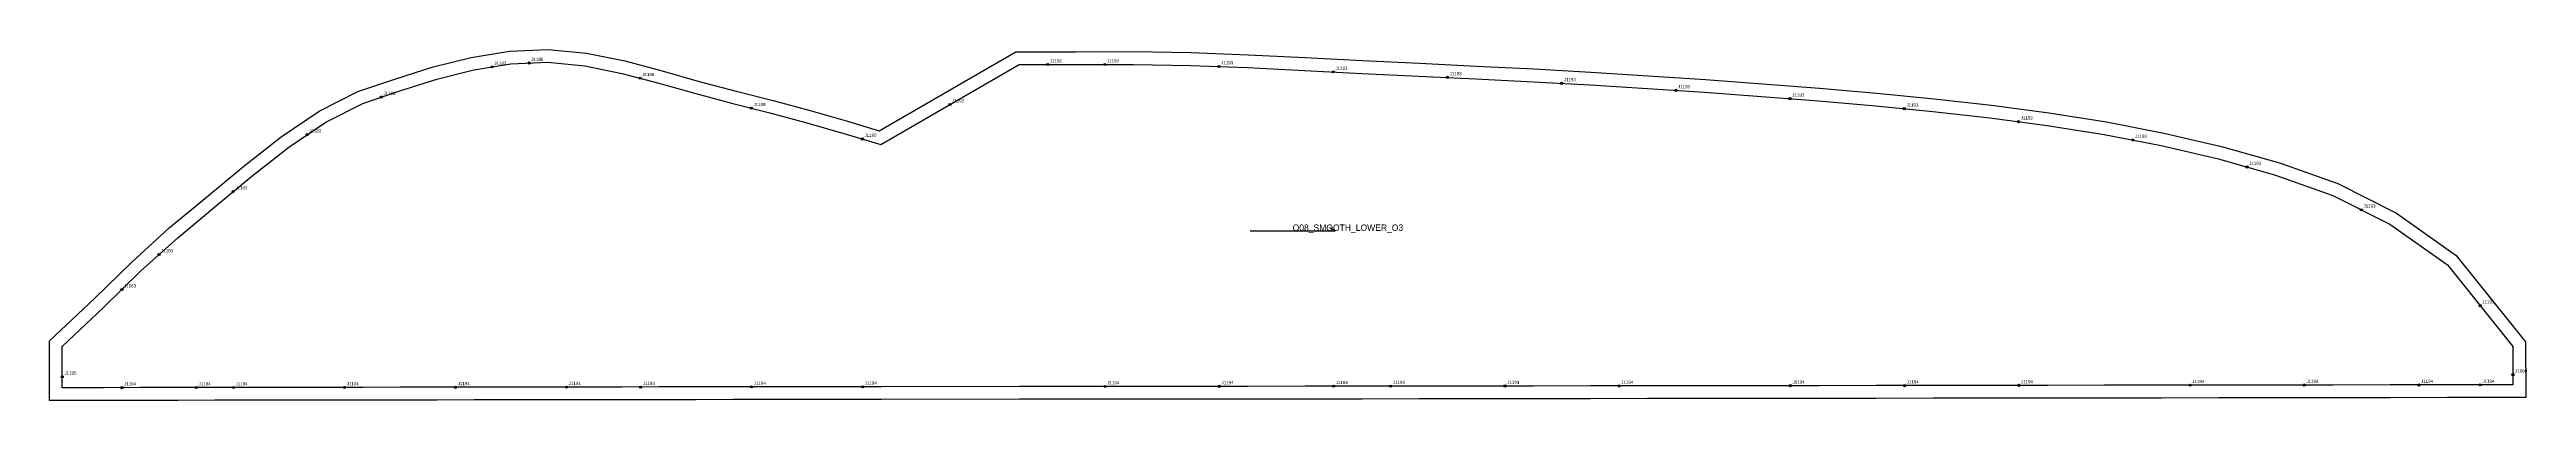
# Model space of a CAD drawing. Header units: millimetres. Extents: x -12 to 2315, y -51 to 279.
import ezdxf

# ---------------------------------------------------------------- set-up
doc = ezdxf.new("R2010")
doc.units = ezdxf.units.MM
for name, color, linetype in [('CUT', 1, 'Continuous'), ('GRAIN', 3, 'Continuous'), ('LABEL', 7, 'Continuous'), ('NOTCH', 2, 'Continuous'), ('SEW', 5, 'Continuous')]:
    doc.layers.add(name, color=color, linetype=linetype)

msp = doc.modelspace()

# ---------------------------------------------------------------- linework, layer by layer
at = {"layer": 'CUT'}
msp.add_lwpolyline([(-12, 5.2), (30.3, 45), (65.2, 79.3), (100.5, 111.3), (135.6, 140.4), (170.5, 169.3), (205.7, 197), (241.4, 221.3), (277.6, 239.5), (313.3, 251.7), (348.5, 262.7), (384.1, 271.7), (420.1, 277.6), (456.4, 279.1), (492.6, 275.6), (528.4, 268.4), (563.6, 259.1), (598.4, 249.1), (633, 239.9), (667.8, 231.1), (702.8, 221.7), (737.7, 211.7), (767.6, 202.8), (895.8, 276.9), (952.7, 277), (1006.5, 277.1), (1060.3, 276.2), (1114.2, 274.1), (1167.9, 271.5), (1221.6, 268.7), (1275.2, 266.2), (1328.9, 263.6), (1382.6, 260.8), (1436.3, 257.8), (1490, 254.5), (1543.8, 250.9), (1597.5, 247), (1651.2, 242.8), (1705, 238.1), (1758.8, 232.8), (1812.7, 226.7), (1866.6, 219.6), (1920.6, 211.1), (1974.7, 200.6), (2028.9, 187.9), (2083.2, 172.5), (2138, 153), (2193.3, 125.2), (2249.4, 85.3), (2314.5, 4.2), (2314.5, -5.4), (2314.5, -11.2), (2314.5, -17.2), (2314.6, -23.4), (2314.6, -29.7), (2314.6, -48.1), (2241.2, -48.2), (2187.2, -48.3), (2133.5, -48.4), (2079.8, -48.4), (2026.2, -48.5), (1972.5, -48.6), (1918.8, -48.6), (1865.2, -48.7), (1811.5, -48.8), (1757.9, -48.8), (1704.2, -48.9), (1650.6, -49), (1596.9, -49), (1543.3, -49.1), (1489.6, -49.1), (1436, -49.2), (1382.3, -49.3), (1328.7, -49.3), (1275, -49.4), (1221.3, -49.5), (1167.7, -49.5), (1114, -49.6), (1060.4, -49.6), (1006.7, -49.7), (953.1, -49.8), (899.4, -49.8), (769.4, -50), (734.6, -50), (699.9, -50.1), (665.1, -50.1), (630.3, -50.1), (595.6, -50.2), (560.8, -50.2), (526, -50.3), (491.2, -50.3), (456.5, -50.4), (421.7, -50.4), (386.9, -50.4), (352.1, -50.5), (317.4, -50.5), (282.6, -50.6), (247.8, -50.6), (213.1, -50.6), (178.3, -50.7), (143.4, -50.7), (108.6, -50.8), (73.5, -50.8), (38.8, -50.9), (-11.9, -50.9), (-12, -32), (-12, -25.2), (-12, -18.6), (-12, -12.1), (-12, -5.9), (-12, 5.2)], close=True, dxfattribs=at)
at = {"layer": 'GRAIN'}
for p, q in [((1116, 108.6), (1196, 108.6)), ((1196, 108.6), (1191, 111.6))]:
    msp.add_line(p, q, dxfattribs=at)
at = {"layer": 'NOTCH'}
for centre in [(403.9, 262.8), (438.7, 266.4), (925.9, 265), (979.5, 265), (1086.8, 263.2), (1194.2, 258.1), (299.7, 234.4), (543, 252.1), (1301.5, 252.9), (1408.8, 247.3), (1516.1, 240.7), (1623.4, 232.9), (647.4, 223.9), (834.1, 227.4), (1730.7, 223.5), (1838.1, 211.3), (230.1, 199.1), (751.7, 195), (1945.4, 194.1), (2052.7, 168.6), (160.6, 145.6), (2160.2, 128.4), (90.9, 86.4), (56, 53.5), (2271.8, 38.3), (0, -28.6), (56.1, -38.8), (126, -38.7), (160.8, -38.7), (265.2, -38.6), (369.5, -38.5), (473.8, -38.3), (543.4, -38.3), (647.7, -38.1), (752, -38), (979.9, -37.7), (1087.2, -37.6), (1194.5, -37.5), (1248.2, -37.4), (1355.5, -37.3), (1462.8, -37.2), (1623.7, -37), (1731, -36.9), (1838.3, -36.7), (1999.3, -36.5), (2106.6, -36.4), (2214.2, -36.3), (2271.9, -36.2), (2302.6, -26.6)]:
    msp.add_circle(centre, 1, dxfattribs=at)
at = {"layer": 'SEW'}
msp.add_lwpolyline([(0, 0), (38.7, 36.4), (73.4, 70.6), (108.4, 102.2), (143.2, 131.1), (178, 160), (212.8, 187.3), (247.5, 210.9), (282.3, 228.4), (317, 240.3), (351.8, 251.2), (386.6, 260), (421.3, 265.6), (456.1, 267.1), (490.9, 263.8), (525.6, 256.7), (560.4, 247.5), (595.2, 237.6), (630, 228.3), (664.8, 219.5), (699.6, 210.1), (734.4, 200.2), (769.1, 189.8), (899.1, 265), (952.7, 265), (1006.4, 265.1), (1060, 264.2), (1113.7, 262.2), (1167.3, 259.5), (1221, 256.7), (1274.6, 254.2), (1328.3, 251.6), (1382, 248.8), (1435.6, 245.8), (1489.3, 242.5), (1542.9, 238.9), (1596.6, 235), (1650.2, 230.8), (1703.9, 226.2), (1757.6, 220.9), (1811.2, 214.8), (1864.9, 207.8), (1918.6, 199.3), (1972.2, 188.9), (2025.9, 176.2), (2079.6, 161), (2133.3, 141.9), (2187, 114.9), (2241.1, 76.5), (2302.5, 0), (2302.5, -5.5), (2302.5, -11.2), (2302.5, -17.2), (2302.6, -23.4), (2302.6, -29.7), (2302.6, -36.1), (2241.2, -36.2), (2187.2, -36.3), (2133.5, -36.4), (2079.8, -36.4), (2026.1, -36.5), (1972.5, -36.6), (1918.8, -36.6), (1865.2, -36.7), (1811.5, -36.8), (1757.9, -36.8), (1704.2, -36.9), (1650.6, -37), (1596.9, -37), (1543.3, -37.1), (1489.6, -37.1), (1435.9, -37.2), (1382.3, -37.3), (1328.6, -37.3), (1275, -37.4), (1221.3, -37.5), (1167.7, -37.5), (1114, -37.6), (1060.4, -37.6), (1006.7, -37.7), (953.1, -37.8), (899.4, -37.8), (769.4, -38), (734.6, -38), (699.9, -38.1), (665.1, -38.1), (630.3, -38.1), (595.5, -38.2), (560.8, -38.2), (526, -38.3), (491.2, -38.3), (456.5, -38.4), (421.7, -38.4), (386.9, -38.4), (352.1, -38.5), (317.4, -38.5), (282.6, -38.6), (247.8, -38.6), (213, -38.6), (178.2, -38.7), (143.4, -38.7), (108.6, -38.8), (73.5, -38.8), (38.8, -38.9), (0, -38.9), (0, -32), (0, -25.2), (0, -18.6), (0, -12.1), (0, -5.9)], close=True, dxfattribs=at)

# ---------------------------------------------------------------- texts
at = {"layer": 'LABEL'}
for s, height, p in [('J1183', 3, (405.9, 264.8)), ('J1186', 3, (440.7, 268.4)), ('J1186', 3, (545, 254.1)), ('J1192', 3, (927.9, 267)), ('J1193', 3, (981.5, 267)), ('J1193', 3, (1088.8, 265.2)), ('J1193', 3, (1196.2, 260.1)), ('J1193', 3, (1303.5, 254.9)), ('J1183', 3, (301.7, 236.4)), ('J1193', 3, (1410.8, 249.3)), ('J1193', 3, (1518.1, 242.7)), ('J1193', 3, (1625.4, 234.9)), ('J1188', 3, (649.4, 225.9)), ('J1192', 3, (836.1, 229.4)), ('J1193', 3, (1732.7, 225.5)), ('J1193', 3, (1840.1, 213.3)), ('J1183', 3, (232.1, 201.1)), ('J1190', 3, (753.7, 197)), ('J1193', 3, (1947.4, 196.1)), ('J1193', 3, (2054.7, 170.6)), ('J1183', 3, (162.6, 147.6)), ('J1193', 3, (2162.2, 130.4)), ('O08_SMOOTH_LOWER_O3', 6, (1156, 108.6)), ('J1183', 3, (92.9, 88.4)), ('J1183', 3, (58, 55.5)), ('J1193', 3, (2273.8, 40.3)), ('J1060', 3, (2304.6, -24.6)), ('J1195', 3, (2, -26.6)), ('J1194', 3, (58.1, -36.8)), ('J1194', 3, (128, -36.7)), ('J1194', 3, (162.8, -36.7)), ('J1194', 3, (267.2, -36.6)), ('J1194', 3, (371.5, -36.5)), ('J1194', 3, (475.8, -36.3)), ('J1194', 3, (545.4, -36.3)), ('J1194', 3, (649.7, -36.1)), ('J1194', 3, (754, -36)), ('J1194', 3, (981.9, -35.7)), ('J1194', 3, (1089.2, -35.6)), ('J1194', 3, (1196.5, -35.5)), ('J1194', 3, (1250.2, -35.4)), ('J1194', 3, (1357.5, -35.3)), ('J1194', 3, (1464.8, -35.2)), ('J1194', 3, (1625.7, -35)), ('J1194', 3, (1733, -34.9)), ('J1194', 3, (1840.3, -34.7)), ('J1194', 3, (2001.3, -34.5)), ('J1194', 3, (2108.6, -34.4)), ('J1194', 3, (2216.2, -34.3)), ('J1194', 3, (2273.9, -34.2))]:
    msp.add_text(s, height=height, dxfattribs=at).set_placement(p)

doc.saveas('drawing.dxf')
